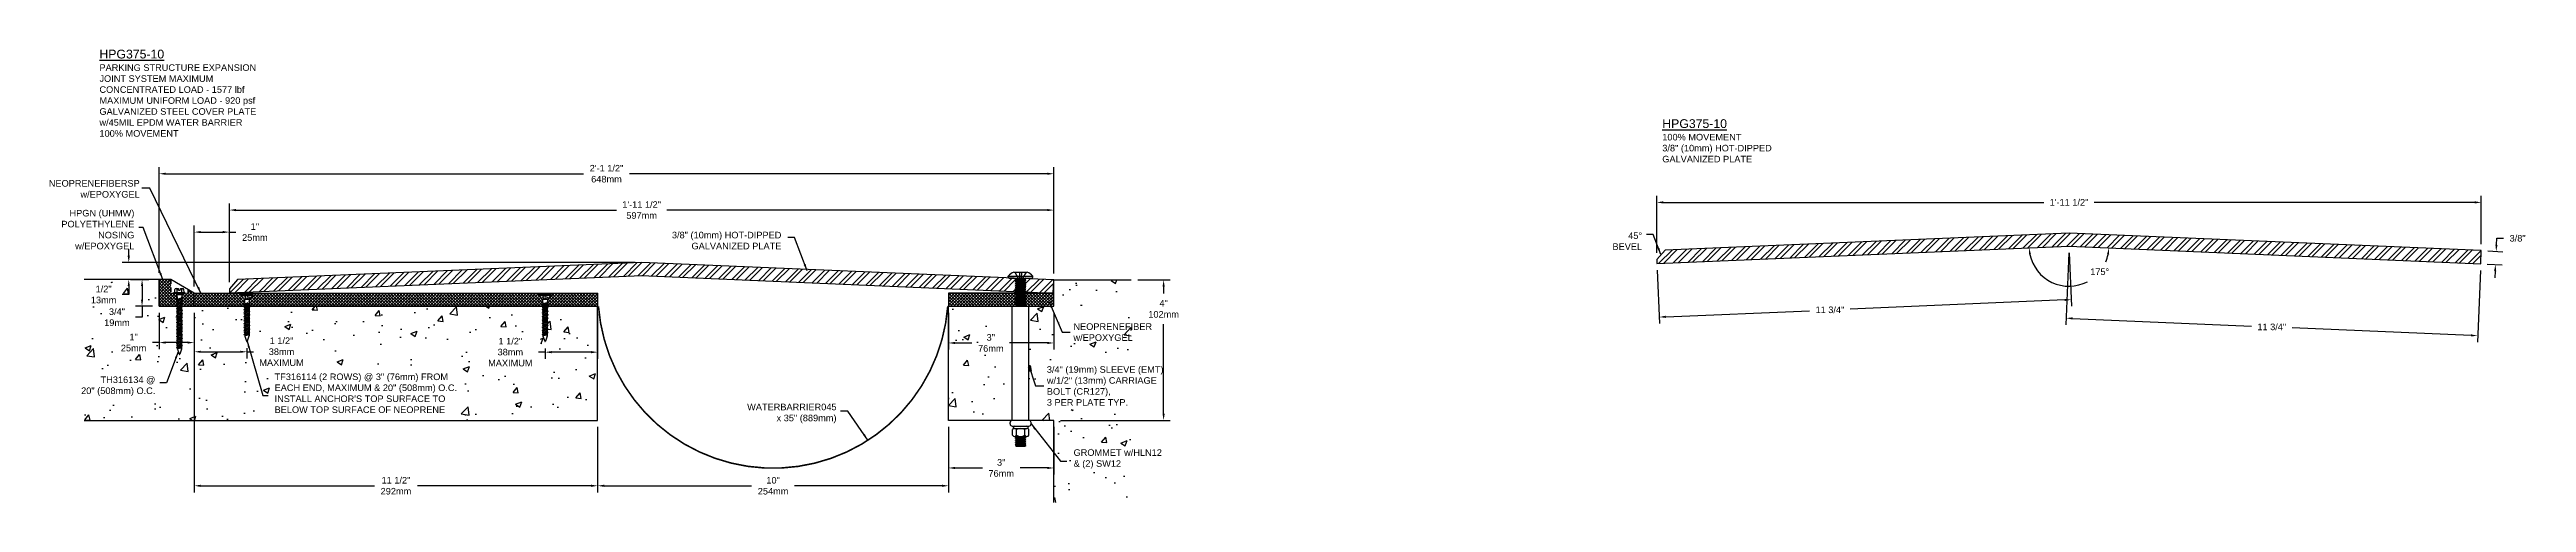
# Model space of a CAD drawing. Extents: x -6.7 to 63.9, y 0 to 12.9.
import ezdxf

# ---------------------------------------------------------------- set-up
doc = ezdxf.new("R2010")
doc.units = 0
doc.header["$MEASUREMENT"] = 0
doc.linetypes.add('HIDDEN', pattern=[0.375, 0.25, -0.125])
doc.layers.get('0').update_dxf_attribs({"linetype": 'CONTINUOUS'})
doc.layers.get('DEFPOINTS').update_dxf_attribs({"linetype": 'CONTINUOUS'})
for name, color, linetype in [('ANCHORS', 4, 'CONTINUOUS'), ('CONDITIONS', 1, 'CONTINUOUS'), ('DIMENSIONS', 3, 'CONTINUOUS'), ('FILLERS', 2, 'CONTINUOUS'), ('METALS', 7, 'CONTINUOUS'), ('TEXT', 2, 'CONTINUOUS')]:
    doc.layers.add(name, color=color, linetype=linetype)
doc.styles.add('ARIAL', font='ARIAL.TTF')
doc.dimstyles.new('ARIAL', dxfattribs={"dimtxt": 0.1875, "dimasz": 0.1875, "dimexe": 0.1875, "dimexo": 0.1875, "dimgap": 0.1875, "dimtad": 0, "dimtih": 1, "dimtoh": 1, "dimdec": 4, "dimzin": 0, "dimtxsty": 'ARIAL', "dimcen": 0.09, "dimazin": 3, "dimtfac": 1, "dimtdec": 4, "dimtofl": 0, "dimtmove": 0, "dimatfit": 3, "dimtolj": 1, "dimtzin": 0})

msp = doc.modelspace()

# ---------------------------------------------------------------- texts
at = {"layer": 'TEXT', "char_height": 0.25, "width": 4.59375, "attachment_point": 1, "style": 'ARIAL'}
for s, insert in [('{\\LHPG375-10\\P\\H0.75x;\\lPARKING STRUCTURE EXPANSION JOINT SYSTEM MAXIMUM CONCENTRATED LOAD - 1577 lbf\\PMAXIMUM UNIFORM LOAD - 920 psf\\PGALVANIZED STEEL COVER PLATE\\Pw/45MIL EPDM WATER BARRIER\\P100% MOVEMENT}', (-5.30664, 12.8977)), ('{\\LHPG375-10\\P\\H0.75x;\\l100% MOVEMENT\\P3/8" (10mm) HOT-DIPPED\\PGALVANIZED PLATE}', (39.2306, 10.91655))]:
    msp.add_mtext(s, dxfattribs=dict(at, insert=insert))
at = {"layer": 'TEXT', "char_height": 0.1875, "style": 'ARIAL'}
for s, insert, attachment_point in [('NEOPRENEFIBERSP\\Pw/EPOXYGEL', (-4.1599, 8.93294), 6), ('HPGN (UHMW)\\PPOLYETHYLENE\\PNOSING\\Pw/EPOXYGEL', (-4.31148, 7.77138), 6), ('45°\\PBEVEL', (38.65558, 7.69423), 3), ('NEOPRENEFIBER\\Pw/EPOXYGEL', (22.44964, 4.85149), 4), ('\\A1;TH316134 @\\P20" (508mm) O.C.', (-3.71276, 3.31015), 6), ('3/4" (19mm) SLEEVE (EMT)\\Pw/1/2" (13mm) CARRIAGE\\PBOLT (CR127),\\P3 PER PLATE TYP.', (21.69219, 3.31718), 4), ('GROMMET w/HLN12\\P& (2) SW12', (22.45354, 1.23675), 4)]:
    msp.add_mtext(s, dxfattribs=dict(at, insert=insert, attachment_point=attachment_point))
at = {"layer": 'TEXT', "color": 2, "char_height": 0.1875, "style": 'ARIAL'}
for s, insert, attachment_point in [('3/8" (10mm) HOT-DIPPED\\PGALVANIZED PLATE', (14.12663, 7.45945), 6), ('TF316114 (2 ROWS) @ 3" (76mm) FROM\\PEACH END, MAXIMUM & 20" (508mm) O.C.\\PINSTALL ANCHOR\'S TOP SURFACE TO\\PBELOW TOP SURFACE OF NEOPRENE', (-0.31572, 3.1094), 4), ('WATERBARRIER045\\Px 35" (889mm)', (15.69851, 2.53477), 6)]:
    msp.add_mtext(s, dxfattribs=dict(at, insert=insert, attachment_point=attachment_point))

# ---------------------------------------------------------------- blocks, each defined once
blk = doc.blocks.new('*D6')
at = {"layer": 'DEFPOINTS', "color": 0}
for p in [(24.097, 6.338), (25.02, 6.338), (21.891, 2.338)]:
    blk.add_point(p, dxfattribs=at)
at = {"layer": 'DIMENSIONS', "color": 0}
for p, q in [((24.284, 6.338), (25.208, 6.338)), ((25.02, 6.15), (25.02, 5.954)), ((25.02, 2.525), (25.02, 5.075)), ((22.079, 2.338), (25.208, 2.338))]:
    blk.add_line(p, q, dxfattribs=at)
for points in [[(24.989, 6.15), (25.051, 6.15), (25.02, 6.338)], [(24.989, 2.525), (25.051, 2.525), (25.02, 2.338)]]:
    blk.add_solid(points, dxfattribs=at)
at = {"layer": 'DIMENSIONS', "color": 0, "insert": (25.02, 5.514), "char_height": 0.1875, "attachment_point": 5, "style": 'ARIAL'}
blk.add_mtext('\\A1;{4"}\\P{102mm}', dxfattribs=at)
blk = doc.blocks.new('*D7')
at = {"layer": 'DEFPOINTS', "color": 0}
for p in [(21.891, 9.364), (21.891, 6.588), (-3.606, 6.35)]:
    blk.add_point(p, dxfattribs=at)
at = {"layer": 'DIMENSIONS', "color": 0}
for p, q in [((-3.606, 6.537), (-3.606, 9.551)), ((-3.419, 9.364), (8.486, 9.364)), ((21.704, 9.364), (9.799, 9.364)), ((21.891, 6.775), (21.891, 9.551))]:
    blk.add_line(p, q, dxfattribs=at)
for points in [[(-3.419, 9.395), (-3.419, 9.333), (-3.606, 9.364)], [(21.704, 9.395), (21.704, 9.333), (21.891, 9.364)]]:
    blk.add_solid(points, dxfattribs=at)
at = {"layer": 'DIMENSIONS', "color": 0, "insert": (9.143, 9.364), "char_height": 0.1875, "attachment_point": 5, "style": 'ARIAL'}
blk.add_mtext('\\A1;2\'-1 1/2"\\P648mm', dxfattribs=at)
blk = doc.blocks.new('*D8')
at = {"layer": 'DEFPOINTS', "color": 0}
for p in [(21.891, 8.329), (-1.604, 6.088), (21.891, 6.338)]:
    blk.add_point(p, dxfattribs=at)
at = {"layer": 'DIMENSIONS', "color": 0}
for p, q in [((-1.604, 6.276), (-1.604, 8.516)), ((21.891, 6.525), (21.891, 8.516)), ((-1.417, 8.329), (9.424, 8.329)), ((21.704, 8.329), (10.863, 8.329))]:
    blk.add_line(p, q, dxfattribs=at)
for points in [[(-1.417, 8.36), (-1.417, 8.297), (-1.604, 8.329)], [(21.704, 8.36), (21.704, 8.297), (21.891, 8.329)]]:
    blk.add_solid(points, dxfattribs=at)
at = {"layer": 'DIMENSIONS', "color": 0, "insert": (10.144, 8.329), "char_height": 0.1875, "attachment_point": 5, "style": 'ARIAL'}
blk.add_mtext('\\A1;1\'-11 1/2"\\P597mm', dxfattribs=at)
blk = doc.blocks.new('*D9')
at = {"layer": 'DEFPOINTS', "color": 0}
for p in [(8.891, 2.338), (18.891, 2.338), (18.891, 0.475)]:
    blk.add_point(p, dxfattribs=at)
at = {"layer": 'DIMENSIONS', "color": 0}
for p, q in [((8.891, 2.15), (8.891, 0.287)), ((18.891, 2.15), (18.891, 0.287)), ((9.079, 0.475), (13.279, 0.475)), ((18.704, 0.475), (14.503, 0.475))]:
    blk.add_line(p, q, dxfattribs=at)
for points in [[(9.079, 0.506), (9.079, 0.443), (8.891, 0.475)], [(18.704, 0.506), (18.704, 0.443), (18.891, 0.475)]]:
    blk.add_solid(points, dxfattribs=at)
at = {"layer": 'DIMENSIONS', "color": 0, "insert": (13.891, 0.475), "char_height": 0.1875, "attachment_point": 5, "style": 'ARIAL'}
blk.add_mtext('\\A1;10"\\P254mm', dxfattribs=at)
blk = doc.blocks.new('*D10')
at = {"layer": 'DEFPOINTS', "color": 0}
for p in [(18.891, 5.588), (21.891, 5.588), (21.891, 4.543)]:
    blk.add_point(p, dxfattribs=at)
at = {"layer": 'DIMENSIONS', "color": 0}
for p, q in [((18.891, 5.4), (18.891, 4.356)), ((21.891, 5.4), (21.891, 4.356)), ((19.079, 4.543), (19.558, 4.543)), ((21.704, 4.543), (20.631, 4.543))]:
    blk.add_line(p, q, dxfattribs=at)
for points in [[(19.079, 4.574), (19.079, 4.512), (18.891, 4.543)], [(21.704, 4.574), (21.704, 4.512), (21.891, 4.543)]]:
    blk.add_solid(points, dxfattribs=at)
at = {"layer": 'DIMENSIONS', "color": 0, "insert": (20.095, 4.543), "char_height": 0.1875, "attachment_point": 5, "style": 'ARIAL'}
blk.add_mtext('\\A1;{3"}\\P{76mm}', dxfattribs=at)
blk = doc.blocks.new('*D11')
at = {"layer": 'DEFPOINTS', "color": 0}
for p in [(-2.606, 5.588), (8.891, 2.338), (8.891, 0.475)]:
    blk.add_point(p, dxfattribs=at)
at = {"layer": 'DIMENSIONS', "color": 0}
for p, q in [((-2.606, 5.4), (-2.606, 0.287)), ((8.891, 2.15), (8.891, 0.287)), ((-2.419, 0.475), (2.531, 0.475)), ((8.704, 0.475), (3.754, 0.475))]:
    blk.add_line(p, q, dxfattribs=at)
for points in [[(-2.419, 0.506), (-2.419, 0.443), (-2.606, 0.475)], [(8.704, 0.506), (8.704, 0.443), (8.891, 0.475)]]:
    blk.add_solid(points, dxfattribs=at)
at = {"layer": 'DIMENSIONS', "color": 0, "insert": (3.143, 0.475), "char_height": 0.1875, "attachment_point": 5, "style": 'ARIAL'}
blk.add_mtext('\\A1;11 1/2"\\P292mm', dxfattribs=at)
blk = doc.blocks.new('*D12')
at = {"layer": 'DEFPOINTS', "color": 0}
for p in [(-4.472, 6.838), (10.144, 6.838), (-4.609, 6.35)]:
    blk.add_point(p, dxfattribs=at)
at = {"layer": 'DIMENSIONS', "color": 0}
for p, q in [((-4.472, 7.026), (-4.472, 7.213)), ((9.956, 6.838), (-4.659, 6.838)), ((-4.472, 5.923), (-4.659, 5.923)), ((-4.472, 6.162), (-4.472, 5.923)), ((-4.421, 6.35), (-4.284, 6.35))]:
    blk.add_line(p, q, dxfattribs=at)
for points in [[(-4.503, 7.026), (-4.44, 7.026), (-4.472, 6.838)], [(-4.503, 6.162), (-4.44, 6.162), (-4.472, 6.35)]]:
    blk.add_solid(points, dxfattribs=at)
at = {"layer": 'DIMENSIONS', "color": 0, "insert": (-5.188, 5.923), "char_height": 0.1875, "attachment_point": 5, "style": 'ARIAL'}
blk.add_mtext('\\A1;{1/2"}\\P{13mm}', dxfattribs=at)
blk = doc.blocks.new('*D13')
at = {"layer": 'DEFPOINTS', "color": 0}
for p in [(-4.609, 6.35), (-4.092, 6.35), (-3.606, 5.588)]:
    blk.add_point(p, dxfattribs=at)
at = {"layer": 'DIMENSIONS', "color": 0}
for p, q in [((-4.421, 6.35), (-3.904, 6.35)), ((-4.092, 6.162), (-4.092, 5.775)), ((-3.794, 5.588), (-4.279, 5.588)), ((-4.092, 5.277), (-4.279, 5.277)), ((-4.092, 5.588), (-4.092, 5.277))]:
    blk.add_line(p, q, dxfattribs=at)
for points in [[(-4.123, 6.162), (-4.061, 6.162), (-4.092, 6.35)], [(-4.123, 5.775), (-4.061, 5.775), (-4.092, 5.588)]]:
    blk.add_solid(points, dxfattribs=at)
at = {"layer": 'DIMENSIONS', "color": 0, "insert": (-4.808, 5.277), "char_height": 0.1875, "attachment_point": 5, "style": 'ARIAL'}
blk.add_mtext('\\A1;{3/4"}\\P{19mm}', dxfattribs=at)
blk = doc.blocks.new('*D14')
at = {"layer": 'DEFPOINTS', "color": 0}
for p in [(18.891, 2.338), (21.891, 2.338), (21.891, 0.982)]:
    blk.add_point(p, dxfattribs=at)
at = {"layer": 'DIMENSIONS', "color": 0}
for p, q in [((18.891, 2.15), (18.891, 0.795)), ((21.891, 2.15), (21.891, 0.795)), ((19.079, 0.982), (19.854, 0.982)), ((21.704, 0.982), (20.928, 0.982))]:
    blk.add_line(p, q, dxfattribs=at)
for points in [[(19.079, 1.013), (19.079, 0.951), (18.891, 0.982)], [(21.704, 1.013), (21.704, 0.951), (21.891, 0.982)]]:
    blk.add_solid(points, dxfattribs=at)
at = {"layer": 'DIMENSIONS', "color": 0, "insert": (20.391, 0.982), "char_height": 0.1875, "attachment_point": 5, "style": 'ARIAL'}
blk.add_mtext('\\A1;3"\\P76mm', dxfattribs=at)
blk = doc.blocks.new('*D15')
at = {"layer": 'DEFPOINTS', "color": 0}
for p in [(-1.604, 7.701), (-2.606, 5.963), (-1.604, 6.088)]:
    blk.add_point(p, dxfattribs=at)
at = {"layer": 'DIMENSIONS', "color": 0}
for p, q in [((-2.606, 6.15), (-2.606, 7.889)), ((-1.604, 6.276), (-1.604, 7.889)), ((-2.418, 7.701), (-1.792, 7.701)), ((-1.604, 7.701), (-1.417, 7.701))]:
    blk.add_line(p, q, dxfattribs=at)
for points in [[(-2.418, 7.733), (-2.418, 7.67), (-2.606, 7.701)], [(-1.792, 7.733), (-1.792, 7.67), (-1.604, 7.701)]]:
    blk.add_solid(points, dxfattribs=at)
at = {"layer": 'DIMENSIONS', "color": 0, "insert": (-0.878, 7.701), "char_height": 0.1875, "attachment_point": 5, "style": 'ARIAL'}
blk.add_mtext('\\A1;{1"}\\P{25mm}', dxfattribs=at)
blk = doc.blocks.new('TH316134')
for p, q in [((-0.157, 0), (-0.157, 0.019)), ((-0.157, 0.019), (0.157, 0.019)), ((-0.157, 0), (0.157, 0)), ((-0.135, 0.029), (-0.129, 0.1)), ((-0.115, 0), (-0.07, -0.045)), ((-0.097, 0.128), (-0.027, 0.128)), ((-0.065, 0.019), (-0.065, 0.1)), ((-0.023, 0.082), (-0.027, 0.128)), ((-0.023, 0.082), (0.023, 0.082)), ((0.023, 0.082), (0.027, 0.128)), ((0.027, 0.128), (0.097, 0.128)), ((0.064, 0.019), (0.064, 0.1)), ((0.115, 0), (0.07, -0.045)), ((0.135, 0.029), (0.129, 0.1)), ((0.157, 0.019), (0.157, 0)), ((-0.086, -0.234), (0.086, -0.184)), ((-0.086, -0.234), (-0.062, -0.221)), ((-0.086, -0.234), (-0.062, -0.247)), ((-0.086, -0.336), (0.086, -0.285)), ((-0.086, -0.336), (-0.062, -0.323)), ((-0.086, -0.336), (-0.062, -0.349)), ((-0.086, -0.437), (0.086, -0.387)), ((-0.086, -0.437), (-0.062, -0.425)), ((-0.086, -0.437), (-0.062, -0.45)), ((-0.086, -0.539), (0.086, -0.488)), ((-0.086, -0.539), (-0.062, -0.526)), ((-0.086, -0.539), (-0.062, -0.552)), ((-0.086, -0.641), (0.086, -0.59)), ((-0.086, -0.641), (-0.062, -0.628)), ((-0.086, -0.641), (-0.062, -0.654)), ((-0.086, -0.742), (0.086, -0.691)), ((-0.074, -0.184), (0.032, -0.147)), ((-0.074, -0.184), (-0.062, -0.177)), ((-0.074, -0.184), (-0.062, -0.19)), ((-0.074, -0.285), (0.074, -0.234)), ((-0.074, -0.285), (-0.062, -0.279)), ((-0.074, -0.285), (-0.062, -0.291)), ((-0.074, -0.387), (0.074, -0.336)), ((-0.074, -0.387), (-0.062, -0.381)), ((-0.074, -0.387), (-0.062, -0.393)), ((-0.074, -0.488), (0.074, -0.437)), ((-0.074, -0.488), (-0.062, -0.482)), ((-0.074, -0.488), (-0.062, -0.494)), ((-0.074, -0.59), (0.074, -0.539)), ((-0.074, -0.59), (-0.062, -0.584)), ((-0.074, -0.59), (-0.062, -0.596)), ((-0.074, -0.691), (0.074, -0.641)), ((-0.074, -0.691), (-0.062, -0.685)), ((-0.074, -0.691), (-0.062, -0.698)), ((-0.07, -0.045), (-0.07, -0.112)), ((-0.07, -0.045), (0.07, -0.045)), ((-0.069, -0.122), (-0.063, -0.148)), ((-0.062, -0.177), (0.032, -0.147)), ((0.032, -0.147), (-0.062, -0.19)), ((-0.062, -0.157), (-0.062, -0.177)), ((0.062, -0.171), (-0.062, -0.221)), ((-0.062, -0.19), (-0.062, -0.221)), ((0.062, -0.197), (-0.062, -0.247)), ((-0.062, -0.279), (0.062, -0.228)), ((0.062, -0.241), (-0.062, -0.291)), ((-0.062, -0.247), (-0.062, -0.279)), ((0.062, -0.272), (-0.062, -0.323)), ((-0.062, -0.291), (-0.062, -0.323)), ((0.062, -0.298), (-0.062, -0.349)), ((-0.062, -0.381), (0.062, -0.33)), ((0.062, -0.342), (-0.062, -0.393)), ((-0.062, -0.349), (-0.062, -0.381)), ((0.062, -0.374), (-0.062, -0.425)), ((-0.062, -0.393), (-0.062, -0.425)), ((0.062, -0.4), (-0.062, -0.45)), ((-0.062, -0.482), (0.062, -0.431)), ((0.062, -0.444), (-0.062, -0.494)), ((-0.062, -0.45), (-0.062, -0.482)), ((0.062, -0.475), (-0.062, -0.526)), ((-0.062, -0.494), (-0.062, -0.526)), ((0.062, -0.501), (-0.062, -0.552)), ((-0.062, -0.584), (0.062, -0.533)), ((0.062, -0.545), (-0.062, -0.596)), ((-0.062, -0.552), (-0.062, -0.584)), ((0.062, -0.577), (-0.062, -0.628)), ((-0.062, -0.596), (-0.062, -0.628)), ((0.062, -0.603), (-0.062, -0.654)), ((-0.062, -0.685), (0.062, -0.634)), ((0.062, -0.647), (-0.062, -0.698)), ((-0.062, -0.654), (-0.062, -0.685)), ((0.062, -0.678), (-0.062, -0.729)), ((-0.062, -0.698), (-0.062, -0.729)), ((0.062, -0.704), (-0.062, -0.755)), ((0.062, -0.157), (0.062, -0.171)), ((0.086, -0.184), (0.062, -0.171)), ((0.086, -0.184), (0.062, -0.197)), ((0.062, -0.197), (0.062, -0.228)), ((0.074, -0.234), (0.062, -0.228)), ((0.074, -0.234), (0.062, -0.241)), ((0.062, -0.241), (0.062, -0.272)), ((0.086, -0.285), (0.062, -0.272)), ((0.086, -0.285), (0.062, -0.298)), ((0.062, -0.298), (0.062, -0.33)), ((0.074, -0.336), (0.062, -0.33)), ((0.074, -0.336), (0.062, -0.342)), ((0.062, -0.342), (0.062, -0.374)), ((0.086, -0.387), (0.062, -0.374)), ((0.086, -0.387), (0.062, -0.4)), ((0.062, -0.4), (0.062, -0.431)), ((0.074, -0.437), (0.062, -0.431)), ((0.074, -0.437), (0.062, -0.444)), ((0.062, -0.444), (0.062, -0.475)), ((0.086, -0.488), (0.062, -0.475)), ((0.086, -0.488), (0.062, -0.501)), ((0.062, -0.501), (0.062, -0.533)), ((0.074, -0.539), (0.062, -0.533)), ((0.074, -0.539), (0.062, -0.545)), ((0.062, -0.545), (0.062, -0.577)), ((0.086, -0.59), (0.062, -0.577)), ((0.086, -0.59), (0.062, -0.603)), ((0.062, -0.603), (0.062, -0.634)), ((0.074, -0.641), (0.062, -0.634)), ((0.074, -0.641), (0.062, -0.647)), ((0.062, -0.647), (0.062, -0.678)), ((0.086, -0.691), (0.062, -0.678)), ((0.086, -0.691), (0.062, -0.704)), ((0.062, -0.704), (0.062, -0.736)), ((0.069, -0.122), (0.063, -0.148)), ((0.07, -0.045), (0.07, -0.112)), ((-0.086, -0.742), (-0.062, -0.729)), ((-0.086, -0.742), (-0.062, -0.755)), ((-0.086, -0.844), (0.086, -0.793)), ((-0.086, -0.844), (-0.062, -0.831)), ((-0.086, -0.844), (-0.062, -0.857)), ((-0.086, -0.945), (0.086, -0.895)), ((-0.086, -0.945), (-0.062, -0.932)), ((-0.086, -0.945), (-0.062, -0.958)), ((-0.086, -1.047), (0.086, -0.996)), ((-0.086, -1.047), (-0.062, -1.034)), ((-0.086, -1.047), (-0.062, -1.06)), ((-0.086, -1.141), (0.086, -1.09)), ((-0.086, -1.141), (-0.062, -1.128)), ((-0.086, -1.141), (-0.062, -1.154)), ((-0.086, -1.242), (0.086, -1.191)), ((-0.086, -1.242), (-0.062, -1.229)), ((-0.086, -1.242), (-0.062, -1.255)), ((-0.086, -1.344), (0.086, -1.293)), ((-0.086, -1.344), (-0.062, -1.331)), ((-0.086, -1.344), (-0.062, -1.357)), ((-0.086, -1.445), (0.086, -1.395)), ((-0.074, -0.793), (0.074, -0.742)), ((-0.074, -0.793), (-0.062, -0.787)), ((-0.074, -0.793), (-0.062, -0.799)), ((-0.074, -0.895), (0.074, -0.844)), ((-0.074, -0.895), (-0.062, -0.888)), ((-0.074, -0.895), (-0.062, -0.901)), ((-0.074, -0.996), (0.074, -0.945)), ((-0.074, -0.996), (-0.062, -0.99)), ((-0.074, -0.996), (-0.062, -1.002)), ((-0.074, -1.09), (0.074, -1.039)), ((-0.074, -1.09), (-0.062, -1.084)), ((-0.074, -1.09), (-0.062, -1.096)), ((-0.074, -1.191), (0.074, -1.141)), ((-0.074, -1.191), (-0.062, -1.185)), ((-0.074, -1.191), (-0.062, -1.198)), ((-0.074, -1.293), (0.074, -1.242)), ((-0.074, -1.293), (-0.062, -1.287)), ((-0.074, -1.293), (-0.062, -1.299)), ((-0.074, -1.395), (0.074, -1.344)), ((-0.074, -1.395), (-0.062, -1.388)), ((-0.074, -1.395), (-0.062, -1.401)), ((-0.062, -0.787), (0.062, -0.736)), ((0.062, -0.748), (-0.062, -0.799)), ((-0.062, -0.755), (-0.062, -0.787)), ((0.062, -0.78), (-0.062, -0.831)), ((-0.062, -0.799), (-0.062, -0.831)), ((0.062, -0.806), (-0.062, -0.857)), ((-0.062, -0.888), (0.062, -0.838)), ((0.062, -0.85), (-0.062, -0.901)), ((-0.062, -0.857), (-0.062, -0.888)), ((0.062, -0.882), (-0.062, -0.932)), ((-0.062, -0.901), (-0.062, -0.932)), ((0.062, -0.907), (-0.062, -0.958)), ((-0.062, -0.99), (0.062, -0.939)), ((0.062, -0.951), (-0.062, -1.002)), ((-0.062, -0.958), (-0.062, -0.99)), ((0.062, -0.983), (-0.062, -1.034)), ((-0.062, -1.002), (-0.062, -1.034)), ((0.062, -1.009), (-0.062, -1.06)), ((-0.062, -1.084), (0.062, -1.033)), ((0.062, -1.045), (-0.062, -1.096)), ((-0.062, -1.052), (-0.062, -1.084)), ((0.062, -1.077), (-0.062, -1.128)), ((-0.062, -1.096), (-0.062, -1.128)), ((0.062, -1.103), (-0.062, -1.154)), ((-0.062, -1.185), (0.062, -1.134)), ((0.062, -1.147), (-0.062, -1.198)), ((-0.062, -1.154), (-0.062, -1.185)), ((0.062, -1.178), (-0.062, -1.229)), ((-0.062, -1.198), (-0.062, -1.229)), ((0.062, -1.204), (-0.062, -1.255)), ((-0.062, -1.287), (0.062, -1.236)), ((0.062, -1.248), (-0.062, -1.299)), ((-0.062, -1.255), (-0.062, -1.287)), ((0.062, -1.28), (-0.062, -1.331)), ((-0.062, -1.299), (-0.062, -1.331)), ((0.062, -1.306), (-0.062, -1.357)), ((-0.062, -1.388), (0.062, -1.338)), ((0.062, -1.35), (-0.062, -1.401)), ((-0.062, -1.357), (-0.062, -1.388)), ((0.062, -1.382), (-0.062, -1.432)), ((-0.062, -1.401), (-0.062, -1.432)), ((0.062, -1.407), (-0.062, -1.458)), ((0.074, -0.742), (0.062, -0.736)), ((0.074, -0.742), (0.062, -0.748)), ((0.062, -0.748), (0.062, -0.78)), ((0.086, -0.793), (0.062, -0.78)), ((0.086, -0.793), (0.062, -0.806)), ((0.062, -0.806), (0.062, -0.838)), ((0.074, -0.844), (0.062, -0.838)), ((0.074, -0.844), (0.062, -0.85)), ((0.062, -0.85), (0.062, -0.882)), ((0.086, -0.895), (0.062, -0.882)), ((0.086, -0.895), (0.062, -0.907)), ((0.062, -0.907), (0.062, -0.939)), ((0.074, -0.945), (0.062, -0.939)), ((0.074, -0.945), (0.062, -0.951)), ((0.062, -0.951), (0.062, -0.983)), ((0.086, -0.996), (0.062, -0.983)), ((0.086, -0.996), (0.062, -1.009)), ((0.062, -1.001), (0.062, -1.033)), ((0.074, -1.039), (0.062, -1.033)), ((0.074, -1.039), (0.062, -1.045)), ((0.062, -1.045), (0.062, -1.077)), ((0.086, -1.09), (0.062, -1.077)), ((0.086, -1.09), (0.062, -1.103)), ((0.062, -1.103), (0.062, -1.134)), ((0.074, -1.141), (0.062, -1.134)), ((0.074, -1.141), (0.062, -1.147)), ((0.062, -1.147), (0.062, -1.178)), ((0.086, -1.191), (0.062, -1.178)), ((0.086, -1.191), (0.062, -1.204)), ((0.062, -1.204), (0.062, -1.236)), ((0.074, -1.242), (0.062, -1.236)), ((0.074, -1.242), (0.062, -1.248)), ((0.062, -1.248), (0.062, -1.28)), ((0.086, -1.293), (0.062, -1.28)), ((0.086, -1.293), (0.062, -1.306)), ((0.062, -1.306), (0.062, -1.338)), ((0.074, -1.344), (0.062, -1.338)), ((0.074, -1.344), (0.062, -1.35)), ((0.062, -1.35), (0.062, -1.382)), ((0.086, -1.395), (0.062, -1.382)), ((0.086, -1.395), (0.062, -1.407)), ((0.062, -1.407), (0.062, -1.439)), ((-0.086, -1.445), (-0.062, -1.432)), ((-0.086, -1.445), (-0.062, -1.458)), ((-0.086, -1.547), (0.086, -1.496)), ((-0.086, -1.547), (-0.062, -1.534)), ((-0.086, -1.547), (-0.062, -1.56)), ((-0.074, -1.496), (0.074, -1.445)), ((-0.074, -1.496), (-0.062, -1.49)), ((-0.074, -1.496), (-0.062, -1.502)), ((-0.062, -1.49), (0.062, -1.439)), ((0.062, -1.451), (-0.062, -1.502)), ((-0.062, -1.458), (-0.062, -1.49)), ((0.062, -1.483), (-0.062, -1.534)), ((-0.062, -1.502), (-0.062, -1.534)), ((0.062, -1.509), (-0.062, -1.56)), ((-0.062, -1.56), (-0.062, -1.586)), ((-0.06, -1.601), (-0.01, -1.744)), ((-0.034, -1.584), (0.062, -1.541)), ((-0.034, -1.584), (0.074, -1.547)), ((0.062, -1.553), (-0.034, -1.584)), ((0.06, -1.601), (0.01, -1.744)), ((0.074, -1.445), (0.062, -1.439)), ((0.074, -1.445), (0.062, -1.451)), ((0.062, -1.451), (0.062, -1.483)), ((0.086, -1.496), (0.062, -1.483)), ((0.086, -1.496), (0.062, -1.509)), ((0.062, -1.509), (0.062, -1.541)), ((0.074, -1.547), (0.062, -1.541)), ((0.074, -1.547), (0.062, -1.553)), ((0.062, -1.553), (0.062, -1.586))]:
    blk.add_line(p, q)
for centre, radius, start, end in [((-0.146, 0.03), 0.0112, 270, 355), ((-0.097, 0.095), 0.0327, 9.28497, 170.71503), ((0, 0.038), 0.0896, 107.42152, 136.04074), ((0, 0.038), 0.0896, 43.95926, 72.57848), ((0.097, 0.095), 0.0327, 9.28497, 170.71503), ((0.146, 0.03), 0.0112, 185, 270), ((-0.023, -0.112), 0.0465, 180, 191.9357), ((-0.109, -0.157), 0.0465, 0, 11.9357), ((0.109, -0.157), 0.0465, 168.0643, 180), ((0.023, -0.112), 0.0465, 348.0643, 0), ((-0.016, -1.586), 0.0465, 180, 199.30575), ((0, -1.739), 0.0106, 204.10008, 335.89992), ((0.016, -1.586), 0.0465, 340.69425, 0)]:
    blk.add_arc(centre, radius, start, end)
blk = doc.blocks.new('*D16')
at = {"layer": 'DEFPOINTS', "color": 0}
for p in [(-3.606, 5.588), (-2.606, 5.588), (-2.606, 4.554)]:
    blk.add_point(p, dxfattribs=at)
at = {"layer": 'DIMENSIONS', "color": 0}
for p, q in [((-3.606, 5.4), (-3.606, 4.367)), ((-2.606, 5.4), (-2.606, 4.367)), ((-3.606, 4.554), (-3.794, 4.554)), ((-2.794, 4.554), (-3.419, 4.554))]:
    blk.add_line(p, q, dxfattribs=at)
for points in [[(-3.419, 4.586), (-3.419, 4.523), (-3.606, 4.554)], [(-2.794, 4.586), (-2.794, 4.523), (-2.606, 4.554)]]:
    blk.add_solid(points, dxfattribs=at)
at = {"layer": 'DIMENSIONS', "color": 0, "insert": (-4.333, 4.554), "char_height": 0.1875, "attachment_point": 5, "style": 'ARIAL'}
blk.add_mtext('\\A1;1"\\P25mm', dxfattribs=at)
blk = doc.blocks.new('TF-316114')
for p, q in [((-0.163, 0), (0.163, 0)), ((-0.104, -0.013), (-0.113, 0)), ((-0.176, -0.029), (-0.175, -0.01)), ((-0.176, -0.029), (0.176, -0.029)), ((-0.176, -0.029), (-0.07, -0.141)), ((-0.082, -0.047), (-0.091, -0.032)), ((-0.086, -0.33), (0.086, -0.28)), ((-0.086, -0.33), (-0.062, -0.317)), ((-0.086, -0.33), (-0.062, -0.343)), ((-0.086, -0.432), (0.086, -0.381)), ((-0.086, -0.432), (-0.062, -0.419)), ((-0.086, -0.432), (-0.062, -0.445)), ((-0.086, -0.534), (0.086, -0.483)), ((-0.086, -0.534), (-0.062, -0.521)), ((-0.086, -0.534), (-0.062, -0.546)), ((-0.086, -0.635), (0.086, -0.584)), ((-0.086, -0.635), (-0.062, -0.622)), ((-0.086, -0.635), (-0.062, -0.648)), ((-0.086, -0.737), (0.086, -0.686)), ((-0.074, -0.28), (0.032, -0.243)), ((-0.074, -0.28), (-0.062, -0.273)), ((-0.074, -0.28), (-0.062, -0.286)), ((-0.074, -0.381), (0.074, -0.33)), ((-0.074, -0.381), (-0.062, -0.375)), ((-0.074, -0.381), (-0.062, -0.387)), ((-0.074, -0.483), (0.074, -0.432)), ((-0.074, -0.483), (-0.062, -0.477)), ((-0.074, -0.483), (-0.062, -0.489)), ((-0.074, -0.584), (0.074, -0.534)), ((-0.074, -0.584), (-0.062, -0.578)), ((-0.074, -0.584), (-0.062, -0.59)), ((-0.074, -0.686), (0.074, -0.635)), ((-0.074, -0.686), (-0.062, -0.68)), ((-0.074, -0.686), (-0.062, -0.692)), ((-0.07, -0.141), (0.07, -0.141)), ((-0.07, -0.141), (-0.07, -0.208)), ((-0.053, -0.09), (-0.069, -0.066)), ((-0.069, -0.218), (-0.063, -0.244)), ((-0.062, -0.273), (0.032, -0.243)), ((0.032, -0.243), (-0.062, -0.286)), ((-0.062, -0.253), (-0.062, -0.273)), ((0.062, -0.267), (-0.062, -0.317)), ((-0.062, -0.286), (-0.062, -0.317)), ((0.062, -0.293), (-0.062, -0.343)), ((-0.062, -0.375), (0.062, -0.324)), ((0.062, -0.337), (-0.062, -0.387)), ((-0.062, -0.343), (-0.062, -0.375)), ((0.062, -0.368), (-0.062, -0.419)), ((-0.062, -0.387), (-0.062, -0.419)), ((0.062, -0.394), (-0.062, -0.445)), ((-0.062, -0.477), (0.062, -0.426)), ((0.062, -0.438), (-0.062, -0.489)), ((-0.062, -0.445), (-0.062, -0.477)), ((0.062, -0.47), (-0.062, -0.521)), ((-0.062, -0.489), (-0.062, -0.521)), ((0.062, -0.496), (-0.062, -0.546)), ((-0.062, -0.578), (0.062, -0.527)), ((0.062, -0.54), (-0.062, -0.59)), ((-0.062, -0.546), (-0.062, -0.578)), ((0.062, -0.571), (-0.062, -0.622)), ((-0.062, -0.59), (-0.062, -0.622)), ((0.062, -0.597), (-0.062, -0.648)), ((-0.062, -0.68), (0.062, -0.629)), ((0.062, -0.641), (-0.062, -0.692)), ((-0.062, -0.648), (-0.062, -0.68)), ((0.062, -0.673), (-0.062, -0.724)), ((-0.062, -0.692), (-0.062, -0.724)), ((0.062, -0.699), (-0.062, -0.75)), ((-0.031, -0.125), (-0.044, -0.104)), ((-0.031, -0.005), (-0.031, 0)), ((-0.03, -0.026), (-0.03, -0.019)), ((-0.028, -0.051), (-0.029, -0.032)), ((-0.026, -0.091), (-0.028, -0.065)), ((-0.024, -0.126), (-0.025, -0.11)), ((-0.024, -0.135), (-0.011, -0.135)), ((-0.002, -0.135), (0.018, -0.135)), ((0.037, -0.115), (0.024, -0.135)), ((0.024, -0.135), (0.025, -0.125)), ((0.025, -0.11), (0.026, -0.09)), ((0.027, -0.07), (0.029, -0.048)), ((0.03, -0.026), (0.031, -0.008)), ((0.066, -0.071), (0.049, -0.098)), ((0.062, -0.253), (0.062, -0.267)), ((0.086, -0.28), (0.062, -0.267)), ((0.086, -0.28), (0.062, -0.293)), ((0.062, -0.293), (0.062, -0.324)), ((0.074, -0.33), (0.062, -0.324)), ((0.074, -0.33), (0.062, -0.337)), ((0.062, -0.337), (0.062, -0.368)), ((0.086, -0.381), (0.062, -0.368)), ((0.086, -0.381), (0.062, -0.394)), ((0.062, -0.394), (0.062, -0.426)), ((0.074, -0.432), (0.062, -0.426)), ((0.074, -0.432), (0.062, -0.438)), ((0.062, -0.438), (0.062, -0.47)), ((0.086, -0.483), (0.062, -0.47)), ((0.086, -0.483), (0.062, -0.496)), ((0.062, -0.496), (0.062, -0.527)), ((0.074, -0.534), (0.062, -0.527)), ((0.074, -0.534), (0.062, -0.54)), ((0.062, -0.54), (0.062, -0.571)), ((0.086, -0.584), (0.062, -0.571)), ((0.086, -0.584), (0.062, -0.597)), ((0.062, -0.597), (0.062, -0.629)), ((0.074, -0.635), (0.062, -0.629)), ((0.074, -0.635), (0.062, -0.641)), ((0.062, -0.641), (0.062, -0.673)), ((0.086, -0.686), (0.062, -0.673)), ((0.086, -0.686), (0.062, -0.699)), ((0.062, -0.699), (0.062, -0.73)), ((0.069, -0.218), (0.063, -0.244)), ((0.07, -0.141), (0.176, -0.029)), ((0.07, -0.141), (0.07, -0.208)), ((0.09, -0.035), (0.075, -0.058)), ((0.11, -0.005), (0.098, -0.022)), ((0.176, -0.029), (0.175, -0.01)), ((-0.086, -0.737), (-0.062, -0.724)), ((-0.086, -0.737), (-0.062, -0.75)), ((-0.086, -0.838), (0.086, -0.787)), ((-0.086, -0.838), (-0.062, -0.825)), ((-0.086, -0.838), (-0.062, -0.851)), ((-0.086, -0.94), (0.086, -0.889)), ((-0.086, -0.94), (-0.062, -0.927)), ((-0.086, -0.94), (-0.062, -0.953)), ((-0.086, -1.041), (0.086, -0.991)), ((-0.086, -1.041), (-0.062, -1.028)), ((-0.086, -1.041), (-0.062, -1.054)), ((-0.086, -1.143), (0.086, -1.092)), ((-0.086, -1.143), (-0.062, -1.13)), ((-0.086, -1.143), (-0.062, -1.156)), ((-0.074, -0.787), (0.074, -0.737)), ((-0.074, -0.787), (-0.062, -0.781)), ((-0.074, -0.787), (-0.062, -0.794)), ((-0.074, -0.889), (0.074, -0.838)), ((-0.074, -0.889), (-0.062, -0.883)), ((-0.074, -0.889), (-0.062, -0.895)), ((-0.074, -0.991), (0.074, -0.94)), ((-0.074, -0.991), (-0.062, -0.984)), ((-0.074, -0.991), (-0.062, -0.997)), ((-0.074, -1.092), (0.074, -1.041)), ((-0.074, -1.092), (-0.062, -1.086)), ((-0.074, -1.092), (-0.062, -1.098)), ((-0.062, -0.781), (0.062, -0.73)), ((0.062, -0.743), (-0.062, -0.794)), ((-0.062, -0.75), (-0.062, -0.781)), ((0.062, -0.774), (-0.062, -0.825)), ((-0.062, -0.794), (-0.062, -0.825)), ((0.062, -0.8), (-0.062, -0.851)), ((-0.062, -0.883), (0.062, -0.832)), ((0.062, -0.844), (-0.062, -0.895)), ((-0.062, -0.851), (-0.062, -0.883)), ((0.062, -0.876), (-0.062, -0.927)), ((-0.062, -0.895), (-0.062, -0.927)), ((0.062, -0.902), (-0.062, -0.953)), ((-0.062, -0.984), (0.062, -0.934)), ((0.062, -0.946), (-0.062, -0.997)), ((-0.062, -0.953), (-0.062, -0.984)), ((0.062, -0.978), (-0.062, -1.028)), ((-0.062, -0.997), (-0.062, -1.028)), ((0.062, -1.003), (-0.062, -1.054)), ((-0.062, -1.086), (0.062, -1.035)), ((0.062, -1.047), (-0.062, -1.098)), ((-0.062, -1.054), (-0.062, -1.086)), ((0.062, -1.079), (-0.062, -1.13)), ((-0.062, -1.098), (-0.062, -1.13)), ((0.062, -1.105), (-0.062, -1.156)), ((-0.062, -1.156), (-0.062, -1.182)), ((-0.06, -1.197), (-0.01, -1.34)), ((-0.034, -1.18), (0.062, -1.137)), ((-0.034, -1.18), (0.074, -1.143)), ((0.062, -1.149), (-0.034, -1.18)), ((0.06, -1.197), (0.01, -1.34)), ((0.074, -0.737), (0.062, -0.73)), ((0.074, -0.737), (0.062, -0.743)), ((0.062, -0.743), (0.062, -0.774)), ((0.086, -0.787), (0.062, -0.774)), ((0.086, -0.787), (0.062, -0.8)), ((0.062, -0.8), (0.062, -0.832)), ((0.074, -0.838), (0.062, -0.832)), ((0.074, -0.838), (0.062, -0.844)), ((0.062, -0.844), (0.062, -0.876)), ((0.086, -0.889), (0.062, -0.876)), ((0.086, -0.889), (0.062, -0.902)), ((0.062, -0.902), (0.062, -0.934)), ((0.074, -0.94), (0.062, -0.934)), ((0.074, -0.94), (0.062, -0.946)), ((0.062, -0.946), (0.062, -0.978)), ((0.086, -0.991), (0.062, -0.978)), ((0.086, -0.991), (0.062, -1.003)), ((0.062, -1.003), (0.062, -1.035)), ((0.074, -1.041), (0.062, -1.035)), ((0.074, -1.041), (0.062, -1.047)), ((0.062, -1.047), (0.062, -1.079)), ((0.086, -1.092), (0.062, -1.079)), ((0.086, -1.092), (0.062, -1.105)), ((0.062, -1.105), (0.062, -1.137)), ((0.074, -1.143), (0.062, -1.137)), ((0.074, -1.143), (0.062, -1.149)), ((0.062, -1.149), (0.062, -1.182))]:
    blk.add_line(p, q)
for centre, radius, start, end in [((-0.163, -0.011), 0.0112, 90, 175), ((-0.023, -0.208), 0.0465, 180, 191.9357), ((-0.109, -0.253), 0.0465, 0, 11.9357), ((0.109, -0.253), 0.0465, 168.0643, 180), ((0.023, -0.208), 0.0465, 348.0643, 0), ((0.163, -0.011), 0.0112, 5, 90), ((-0.016, -1.182), 0.0465, 180, 199.30575), ((0, -1.335), 0.0106, 204.10008, 335.89992), ((0.016, -1.182), 0.0465, 340.69425, 0)]:
    blk.add_arc(centre, radius, start, end)
blk = doc.blocks.new('TF316114')
blk.add_blockref('TF-316114', (0, 0))
blk = doc.blocks.new('HPGN')
at = {"layer": 'FILLERS'}
h = blk.add_hatch(dxfattribs=at)
h.set_pattern_fill('ANSI37', color=256, scale=0.5, style=0)
h.paths.add_polyline_path([(8.196, 21.167), (8.026, 21.266), (8.026, 21.17), (7.89, 21.17), (7.845, 21.125), (7.845, 21.058, -0.052126), (7.844, 21.048), (7.839, 21.023, 0.052126), (7.838, 21.013), (7.838, 21), (7.862, 20.987), (7.838, 20.974), (7.838, 20.942), (7.849, 20.936), (7.838, 20.93), (7.838, 20.898), (7.862, 20.885), (7.838, 20.872), (7.838, 20.84), (7.849, 20.834), (7.838, 20.828), (7.838, 20.796), (7.846, 20.792), (8.196, 20.792)])
h.paths.add_polyline_path([(7.706, 21.125), (7.661, 21.17), (7.526, 21.17), (7.526, 21.554), (7.196, 21.554), (7.196, 20.792), (7.713, 20.792), (7.713, 20.821), (7.689, 20.834), (7.713, 20.847), (7.713, 20.879), (7.702, 20.885), (7.713, 20.891), (7.713, 20.923), (7.689, 20.936), (7.713, 20.949), (7.713, 20.98), (7.702, 20.987), (7.713, 20.993), (7.713, 21.013, 0.052126), (7.712, 21.023), (7.707, 21.048, -0.052126), (7.706, 21.058)])
blk.add_lwpolyline([(8.196, 20.792), (8.196, 21.167), (7.526, 21.554), (7.196, 21.554), (7.196, 20.792)], close=True, dxfattribs=at)
at = {"layer": 'FILLERS', "linetype": 'HIDDEN', "ltscale": 0.5}
blk.add_lwpolyline([(7.526, 21.554), (7.526, 21.17), (8.026, 21.17), (8.026, 21.266)], dxfattribs=at)
blk = doc.blocks.new('NEOPRENEFIBERSP')
at = {"layer": 'FILLERS'}
h = blk.add_hatch(dxfattribs=at)
h.set_pattern_fill('ANSI37', color=256, scale=0.5, style=0)
h.set_pattern_definition([(45, (2.802326, 4.197834), (-0.04419417, 0.04419417), []), (135, (2.802326, 4.197834), (-0.04419417, -0.04419417), [])])
h.paths.add_polyline_path([(0.196, 21.167), (0.196, 20.792), (1.633, 20.792), (1.634, 20.793), (1.61, 20.806), (1.634, 20.819), (1.634, 20.85), (1.623, 20.856), (1.634, 20.863), (1.634, 20.883, 0.052126), (1.633, 20.892), (1.627, 20.923), (1.627, 20.995), (1.52, 21.108), (1.52, 21.167)])
h.paths.add_polyline_path([(10.131, 20.792), (10.132, 20.793), (10.108, 20.806), (10.132, 20.819), (10.132, 20.85), (10.12, 20.856), (10.132, 20.863), (10.132, 20.883, 0.052126), (10.131, 20.892), (10.124, 20.923), (10.124, 20.995), (10.018, 21.108), (10.018, 21.167), (1.873, 21.167), (1.873, 21.108), (1.766, 20.995), (1.766, 20.923), (1.76, 20.892, 0.052126), (1.759, 20.883), (1.759, 20.869), (1.783, 20.856), (1.759, 20.844), (1.759, 20.812), (1.77, 20.806), (1.759, 20.799), (1.759, 20.792)])
h.paths.add_polyline_path([(10.37, 21.167), (10.37, 21.108), (10.264, 20.995), (10.264, 20.923), (10.257, 20.892, 0.052126), (10.256, 20.883), (10.256, 20.869), (10.28, 20.856), (10.256, 20.844), (10.256, 20.812), (10.268, 20.806), (10.256, 20.799), (10.256, 20.792), (11.694, 20.792), (11.694, 21.167)])
at = {"color": 2}
for p in [(0.196, 21.167), (11.694, 20.792)]:
    blk.add_line(p, (11.694, 21.167), dxfattribs=at)
at = {"layer": 'FILLERS', "color": 2, "linetype": 'HIDDEN', "ltscale": 0.02}
for p, q in [((1.52, 21.108), (1.52, 21.167)), ((1.873, 21.108), (1.873, 21.167)), ((10.018, 21.108), (10.018, 21.167)), ((10.37, 21.108), (10.37, 21.167))]:
    blk.add_line(p, q, dxfattribs=at)
blk = doc.blocks.new('NEOPRENEFIBER')
at = {"layer": 'FILLERS'}
h = blk.add_hatch(dxfattribs=at)
h.set_pattern_fill('ANSI37', color=256, scale=0.5, style=0)
h.set_pattern_definition([(45, (-5.197674, 15.204624), (-0.04419417, 0.04419417), []), (135, (-5.197674, 15.204624), (-0.04419417, -0.04419417), [])])
h.paths.add_polyline_path([(16.694, 21.167), (15.856, 21.167), (15.892, 21.147), (15.855, 21.126), (15.855, 21.112), (15.892, 21.091), (15.855, 21.07), (15.855, 21.057), (15.892, 21.036), (15.855, 21.014), (15.855, 21.001), (15.892, 20.98), (15.855, 20.959), (15.855, 20.946), (15.892, 20.925), (15.855, 20.903), (15.855, 20.89), (15.892, 20.869), (15.855, 20.848), (15.855, 20.835), (15.892, 20.813), (15.855, 20.792), (15.972, 20.792), (16.694, 20.792)])
h.paths.add_polyline_path([(15.629, 20.974), (15.629, 20.987), (15.592, 21.008), (15.629, 21.029), (15.629, 21.042), (15.592, 21.063), (15.629, 21.085), (15.629, 21.098), (15.592, 21.119), (15.629, 21.14), (15.629, 21.153), (15.604, 21.167), (13.694, 21.167), (13.694, 20.792), (15.603, 20.792), (15.629, 20.807), (15.629, 20.82), (15.592, 20.841), (15.629, 20.862), (15.629, 20.876), (15.592, 20.897), (15.629, 20.918), (15.629, 20.931), (15.592, 20.952)])
for p, q in [((13.694, 21.167), (13.694, 20.792)), ((16.694, 21.167), (13.694, 21.167)), ((13.694, 21.167), (16.694, 21.167))]:
    blk.add_line(p, q, dxfattribs=at)
blk = doc.blocks.new('*D17')
at = {"layer": 'DEFPOINTS', "color": 0}
for p in [(62.569, 7.173), (62.55, 6.798), (62.974, 6.776)]:
    blk.add_point(p, dxfattribs=at)
at = {"layer": 'DIMENSIONS', "color": 0}
for p, q in [((62.756, 7.163), (63.181, 7.141)), ((63.003, 7.338), (63.013, 7.525)), ((63.013, 7.525), (63.2, 7.525)), ((62.737, 6.789), (63.162, 6.767)), ((62.965, 6.589), (62.955, 6.402))]:
    blk.add_line(p, q, dxfattribs=at)
for points in [[(62.972, 7.34), (63.034, 7.337), (62.994, 7.151)], [(62.934, 6.591), (62.996, 6.588), (62.974, 6.776)]]:
    blk.add_solid(points, dxfattribs=at)
at = {"layer": 'DIMENSIONS', "color": 0, "insert": (63.605, 7.525), "char_height": 0.1875, "attachment_point": 5, "style": 'ARIAL'}
blk.add_mtext('\\A1;3/8"', dxfattribs=at)
blk = doc.blocks.new('*D18')
at = {"layer": 'DEFPOINTS', "color": 0}
for p in [(50.821, 7.298), (62.553, 6.798), (62.466, 4.75)]:
    blk.add_point(p, dxfattribs=at)
at = {"layer": 'DIMENSIONS', "color": 0}
for p, q in [((50.813, 7.111), (50.726, 5.062)), ((62.545, 6.611), (62.458, 4.563)), ((50.921, 5.242), (56.022, 5.024)), ((62.279, 4.758), (57.178, 4.975))]:
    blk.add_line(p, q, dxfattribs=at)
for points in [[(50.923, 5.273), (50.92, 5.211), (50.734, 5.25)], [(62.28, 4.789), (62.277, 4.727), (62.466, 4.75)]]:
    blk.add_solid(points, dxfattribs=at)
at = {"layer": 'DIMENSIONS', "color": 0, "insert": (56.6, 5), "char_height": 0.1875, "attachment_point": 5, "style": 'ARIAL'}
blk.add_mtext('\\A1;11 3/4"', dxfattribs=at)
blk = doc.blocks.new('*D19')
at = {"layer": 'DEFPOINTS', "color": 0}
for p in [(50.821, 7.298), (39.079, 6.802), (39.143, 5.281)]:
    blk.add_point(p, dxfattribs=at)
at = {"layer": 'DIMENSIONS', "color": 0}
for p, q in [((50.829, 7.111), (50.894, 5.589)), ((39.087, 6.615), (39.151, 5.093)), ((50.698, 5.768), (44.586, 5.51)), ((39.33, 5.288), (43.43, 5.461))]:
    blk.add_line(p, q, dxfattribs=at)
for points in [[(50.697, 5.799), (50.7, 5.737), (50.886, 5.776)], [(39.329, 5.32), (39.332, 5.257), (39.143, 5.281)]]:
    blk.add_solid(points, dxfattribs=at)
at = {"layer": 'DIMENSIONS', "color": 0, "insert": (44.008, 5.486), "char_height": 0.1875, "attachment_point": 5, "style": 'ARIAL'}
blk.add_mtext('\\A1;11 3/4"', dxfattribs=at)
blk = doc.blocks.new('*D20')
at = {"layer": 'DEFPOINTS', "color": 0}
for p in [(62.569, 8.548), (62.569, 7.173), (39.074, 6.923)]:
    blk.add_point(p, dxfattribs=at)
at = {"layer": 'DIMENSIONS', "color": 0}
for p, q in [((39.074, 7.111), (39.074, 8.735)), ((39.261, 8.548), (50.102, 8.548)), ((62.382, 8.548), (51.541, 8.548)), ((62.569, 7.36), (62.569, 8.735))]:
    blk.add_line(p, q, dxfattribs=at)
for points in [[(39.261, 8.579), (39.261, 8.516), (39.074, 8.548)], [(62.382, 8.579), (62.382, 8.516), (62.569, 8.548)]]:
    blk.add_solid(points, dxfattribs=at)
at = {"layer": 'DIMENSIONS', "color": 0, "insert": (50.821, 8.548), "char_height": 0.1875, "attachment_point": 5, "style": 'ARIAL'}
blk.add_mtext('\\A1;1\'-11 1/2"', dxfattribs=at)
blk = doc.blocks.new('*D25')
at = {"layer": 'DEFPOINTS', "color": 0}
for p in [(-2.606, 5.588), (-1.106, 4.585), (-1.106, 4.292)]:
    blk.add_point(p, dxfattribs=at)
at = {"layer": 'DIMENSIONS', "color": 0}
for p, q in [((-2.606, 5.4), (-2.606, 4.104)), ((-2.419, 4.292), (-1.293, 4.292)), ((-1.106, 4.398), (-1.106, 4.104)), ((-1.106, 4.292), (-0.918, 4.292))]:
    blk.add_line(p, q, dxfattribs=at)
for points in [[(-2.419, 4.323), (-2.419, 4.261), (-2.606, 4.292)], [(-1.293, 4.323), (-1.293, 4.261), (-1.106, 4.292)]]:
    blk.add_solid(points, dxfattribs=at)
at = {"layer": 'DIMENSIONS', "color": 0, "insert": (-0.118, 4.292), "char_height": 0.1875, "attachment_point": 5, "style": 'ARIAL'}
blk.add_mtext('\\A1;1 1/2"\\P38mm\\PMAXIMUM', dxfattribs=at)
blk = doc.blocks.new('*D26')
at = {"layer": 'DEFPOINTS', "color": 0}
for p in [(8.891, 5.574), (7.392, 4.572), (7.392, 4.281)]:
    blk.add_point(p, dxfattribs=at)
at = {"layer": 'DIMENSIONS', "color": 0}
for p, q in [((8.891, 5.386), (8.891, 4.094)), ((7.392, 4.281), (7.204, 4.281)), ((7.392, 4.384), (7.392, 4.094)), ((8.704, 4.281), (7.579, 4.281))]:
    blk.add_line(p, q, dxfattribs=at)
for points in [[(7.579, 4.312), (7.579, 4.25), (7.392, 4.281)], [(8.704, 4.312), (8.704, 4.25), (8.891, 4.281)]]:
    blk.add_solid(points, dxfattribs=at)
at = {"layer": 'DIMENSIONS', "color": 0, "insert": (6.403, 4.281), "char_height": 0.1875, "attachment_point": 5, "style": 'ARIAL'}
blk.add_mtext('\\A1;1 1/2"\\P38mm\\PMAXIMUM', dxfattribs=at)
blk = doc.blocks.new('*D27')
at = {"layer": 'DEFPOINTS', "color": 0}
for p in [(50.821, 7.298), (50.821, 7.298), (39.079, 6.802), (62.553, 6.798), (50.266, 6.305)]:
    blk.add_point(p, dxfattribs=at)
at = {"layer": 'DIMENSIONS', "color": 0}
for start, end in [(191.87082, 297.40831), (337.05643, 348.10591)]:
    blk.add_arc((50.821, 7.298), 1.138, start, end, dxfattribs=at)
for points in [[(49.677, 7.06), (49.739, 7.068), (49.685, 7.25)], [(51.904, 7.068), (51.966, 7.06), (51.958, 7.25)]]:
    blk.add_solid(points, dxfattribs=at)
at = {"layer": 'DIMENSIONS', "color": 0, "insert": (51.697, 6.571), "char_height": 0.1875, "attachment_point": 5, "style": 'ARIAL'}
blk.add_mtext('\\A1;175°', dxfattribs=at)
blk = doc.blocks.new('HLN14S')
for p, q in [((-0.234, 0.03), (-0.234, 0.192)), ((-0.21, 0.213), (-0.21, 0.25)), ((-0.176, 0.222), (0.176, 0.222)), ((-0.176, 0), (0.176, 0)), ((-0.168, 0.292), (0.168, 0.292)), ((-0.117, 0.03), (-0.117, 0.192)), ((0.117, 0.03), (0.117, 0.192)), ((0.21, 0.213), (0.21, 0.25)), ((0.234, 0.03), (0.234, 0.192))]:
    blk.add_line(p, q)
for centre, radius, start, end in [((-0.176, 0.149), 0.0723, 35.77511, 144.22489), ((-0.176, 0.072), 0.0723, 215.77511, 324.22489), ((-0.168, 0.25), 0.0418, 90, 180), ((0, -0.022), 0.244, 61.28133, 118.71867), ((0, 0.244), 0.244, 241.28133, 298.71867), ((0.176, 0.149), 0.0723, 35.77511, 144.22489), ((0.176, 0.072), 0.0723, 215.77511, 324.22489), ((0.168, 0.25), 0.0418, 0, 90)]:
    blk.add_arc(centre, radius, start, end)
blk = doc.blocks.new('MBOLT-THD-3125X18')
for p, q in [((-0.037, 0.021), (0.263, 0.049)), ((-0.037, 0.021), (0, 0.042)), ((-0.037, 0.021), (0, 0)), ((0, 0.042), (0.226, 0.07)), ((0, 0.042), (0, 0.056)), ((0.226, 0.028), (0, 0)), ((0.226, 0.07), (0.226, 0.083)), ((0.263, 0.049), (0.226, 0.07)), ((0.263, 0.049), (0.226, 0.028))]:
    blk.add_line(p, q)
blk.add_point((0, 0.042))
blk = doc.blocks.new('CR127WEMT')
for p, q in [((0, 0.027), (0.703, 0.027)), ((0, 0), (0, 0.027)), ((0.159, 0.137), (0.543, 0.137)), ((0.192, 0.137), (0.29, -0.031)), ((0.32, 0.137), (0.326, -0.031)), ((0.382, 0.137), (0.376, -0.031)), ((0.511, 0.137), (0.412, -0.031)), ((0.703, 0), (0.703, 0.027)), ((0.031, -0.031), (0.671, -0.031)), ((0.201, -0.064), (0.501, -0.036)), ((0.201, -0.064), (0.238, -0.043)), ((0.201, -0.064), (0.238, -0.085)), ((0.201, -0.12), (0.501, -0.092)), ((0.201, -0.12), (0.238, -0.099)), ((0.201, -0.12), (0.238, -0.141)), ((0.201, -0.175), (0.501, -0.148)), ((0.201, -0.175), (0.238, -0.154)), ((0.201, -0.175), (0.238, -0.197)), ((0.201, -0.231), (0.501, -0.203)), ((0.201, -0.231), (0.238, -0.21)), ((0.201, -0.231), (0.238, -0.252)), ((0.201, -0.286), (0.501, -0.259)), ((0.201, -0.286), (0.238, -0.265)), ((0.201, -0.286), (0.238, -0.308)), ((0.201, -0.342), (0.501, -0.314)), ((0.201, -0.342), (0.238, -0.321)), ((0.201, -0.342), (0.238, -0.363)), ((0.201, -0.398), (0.501, -0.37)), ((0.201, -0.398), (0.238, -0.376)), ((0.201, -0.398), (0.238, -0.419)), ((0.201, -0.453), (0.501, -0.425)), ((0.201, -0.453), (0.238, -0.432)), ((0.201, -0.453), (0.238, -0.474)), ((0.201, -0.509), (0.501, -0.481)), ((0.201, -0.509), (0.238, -0.487)), ((0.201, -0.509), (0.238, -0.53)), ((0.201, -0.564), (0.501, -0.536)), ((0.201, -0.564), (0.238, -0.543)), ((0.201, -0.564), (0.238, -0.585)), ((0.201, -0.62), (0.501, -0.592)), ((0.201, -0.62), (0.238, -0.599)), ((0.201, -0.62), (0.238, -0.641)), ((0.201, -0.675), (0.501, -0.648)), ((0.201, -0.675), (0.238, -0.654)), ((0.201, -0.675), (0.238, -0.697)), ((0.201, -0.731), (0.501, -0.703)), ((0.238, -0.043), (0.238, -0.031)), ((0.238, -0.043), (0.334, -0.031)), ((0.464, -0.058), (0.238, -0.085)), ((0.238, -0.099), (0.464, -0.071)), ((0.238, -0.099), (0.238, -0.085)), ((0.464, -0.113), (0.238, -0.141)), ((0.238, -0.154), (0.464, -0.126)), ((0.238, -0.154), (0.238, -0.141)), ((0.464, -0.169), (0.238, -0.197)), ((0.238, -0.21), (0.464, -0.182)), ((0.238, -0.21), (0.238, -0.197)), ((0.464, -0.224), (0.238, -0.252)), ((0.238, -0.265), (0.464, -0.237)), ((0.238, -0.265), (0.238, -0.252)), ((0.464, -0.28), (0.238, -0.308)), ((0.238, -0.321), (0.464, -0.293)), ((0.238, -0.321), (0.238, -0.308)), ((0.464, -0.335), (0.238, -0.363)), ((0.238, -0.376), (0.464, -0.349)), ((0.238, -0.376), (0.238, -0.363)), ((0.464, -0.391), (0.238, -0.419)), ((0.238, -0.432), (0.464, -0.404)), ((0.238, -0.432), (0.238, -0.419)), ((0.464, -0.447), (0.238, -0.474)), ((0.238, -0.487), (0.464, -0.46)), ((0.238, -0.487), (0.238, -0.474)), ((0.464, -0.502), (0.238, -0.53)), ((0.238, -0.543), (0.464, -0.515)), ((0.238, -0.543), (0.238, -0.53)), ((0.464, -0.558), (0.238, -0.585)), ((0.238, -0.599), (0.464, -0.571)), ((0.238, -0.599), (0.238, -0.585)), ((0.464, -0.613), (0.238, -0.641)), ((0.238, -0.654), (0.464, -0.626)), ((0.238, -0.654), (0.238, -0.641)), ((0.464, -0.669), (0.238, -0.697)), ((0.238, -0.71), (0.464, -0.682)), ((0.238, -0.71), (0.238, -0.697)), ((0.501, -0.036), (0.464, -0.058)), ((0.464, -0.071), (0.464, -0.058)), ((0.501, -0.092), (0.464, -0.071)), ((0.501, -0.092), (0.464, -0.113)), ((0.464, -0.126), (0.464, -0.113)), ((0.501, -0.148), (0.464, -0.126)), ((0.501, -0.148), (0.464, -0.169)), ((0.464, -0.182), (0.464, -0.169)), ((0.501, -0.203), (0.464, -0.182)), ((0.501, -0.203), (0.464, -0.224)), ((0.464, -0.237), (0.464, -0.224)), ((0.501, -0.259), (0.464, -0.237)), ((0.501, -0.259), (0.464, -0.28)), ((0.464, -0.293), (0.464, -0.28)), ((0.501, -0.314), (0.464, -0.293)), ((0.501, -0.314), (0.464, -0.335)), ((0.464, -0.349), (0.464, -0.335)), ((0.501, -0.37), (0.464, -0.349)), ((0.501, -0.37), (0.464, -0.391)), ((0.464, -0.404), (0.464, -0.391)), ((0.501, -0.425), (0.464, -0.404)), ((0.501, -0.425), (0.464, -0.447)), ((0.464, -0.46), (0.464, -0.447)), ((0.501, -0.481), (0.464, -0.46)), ((0.501, -0.481), (0.464, -0.502)), ((0.464, -0.515), (0.464, -0.502)), ((0.501, -0.536), (0.464, -0.515)), ((0.501, -0.536), (0.464, -0.558)), ((0.464, -0.571), (0.464, -0.558)), ((0.501, -0.592), (0.464, -0.571)), ((0.501, -0.592), (0.464, -0.613)), ((0.464, -0.626), (0.464, -0.613)), ((0.501, -0.648), (0.464, -0.626)), ((0.501, -0.648), (0.464, -0.669)), ((0.464, -0.682), (0.464, -0.669)), ((0.501, -0.703), (0.464, -0.682)), ((0.501, -0.703), (0.464, -0.724)), ((0.501, -0.036), (0.492, -0.031)), ((0.12, -0.835), (0.582, -0.835)), ((0.12, -4.085), (0.12, -0.835)), ((0.201, -0.731), (0.238, -0.71)), ((0.201, -0.731), (0.238, -0.752)), ((0.201, -0.786), (0.501, -0.759)), ((0.201, -0.786), (0.238, -0.765)), ((0.201, -0.786), (0.238, -0.808)), ((0.213, -0.835), (0.238, -0.821)), ((0.464, -0.724), (0.238, -0.752)), ((0.238, -0.765), (0.464, -0.737)), ((0.238, -0.765), (0.238, -0.752)), ((0.464, -0.78), (0.238, -0.808)), ((0.238, -0.821), (0.464, -0.793)), ((0.238, -0.821), (0.238, -0.808)), ((0.272, -0.835), (0.501, -0.814)), ((0.464, -0.737), (0.464, -0.724)), ((0.501, -0.759), (0.464, -0.737)), ((0.501, -0.759), (0.464, -0.78)), ((0.464, -0.793), (0.464, -0.78)), ((0.501, -0.814), (0.464, -0.793)), ((0.501, -0.814), (0.464, -0.835)), ((0.582, -0.835), (0.582, -4.085)), ((0.058, -4.186), (0.058, -4.146)), ((0.594, -4.086), (0.118, -4.086)), ((0.654, -4.186), (0.654, -4.146)), ((0.118, -4.246), (0.594, -4.246)), ((0.201, -4.557), (0.383, -4.54)), ((0.201, -4.557), (0.231, -4.54)), ((0.201, -4.557), (0.238, -4.578)), ((0.224, -4.821), (0.238, -4.813)), ((0.224, -4.821), (0.476, -4.821)), ((0.464, -4.55), (0.238, -4.578)), ((0.238, -4.813), (0.464, -4.785)), ((0.238, -4.813), (0.238, -4.8)), ((0.343, -4.821), (0.501, -4.807)), ((0.482, -4.54), (0.464, -4.55)), ((0.464, -4.785), (0.464, -4.772)), ((0.501, -4.807), (0.464, -4.785)), ((0.501, -4.807), (0.476, -4.821))]:
    blk.add_line(p, q)
for centre, radius, start, end in [((0.351, -0.309), 0.486, 113.25277, 136.23884), ((0.031, 0), 0.0312, 180, 270), ((0.351, -0.309), 0.486, 43.76116, 66.74723), ((0.671, 0), 0.0312, 270, 0), ((0.118, -4.146), 0.06, 90, 180), ((0.118, -4.186), 0.06, 180, 270), ((0.594, -4.146), 0.06, 0, 90), ((0.594, -4.186), 0.06, 270, 0)]:
    blk.add_arc(centre, radius, start, end)
for p in [(0.238, -0.043), (0.238, -4.813)]:
    blk.add_point(p)
for name, p in [('HLN14S', (0.36, -4.54)), ('MBOLT-THD-3125X18', (0.238, -4.633)), ('MBOLT-THD-3125X18', (0.238, -4.689)), ('MBOLT-THD-3125X18', (0.238, -4.744)), ('MBOLT-THD-3125X18', (0.238, -4.8))]:
    blk.add_blockref(name, p)

# ---------------------------------------------------------------- dimensions: what is measured, and where the dimension line sits
at = {"layer": 'DIMENSIONS'}
for base, p1, p2, text, picture, middle in [((21.8912, 9.36378), (-3.60611, 6.34979), (21.8912, 6.58766), '<>\\P648mm', '*D7', (9.14255, 9.36378)), ((21.8912, 8.32852), (-1.60416, 6.08814), (21.8912, 6.33766), '<>\\P597mm', '*D8', (10.14352, 8.32852)), ((8.8912, 0.47453), (-2.60611, 5.58766), (8.8912, 2.33766), '<>\\P292mm', '*D11', (3.14255, 0.47453)), ((-1.1059, 4.29177), (-2.60611, 5.58766), (-1.1059, 4.58541), '<>\\P38mm\\PMAXIMUM', '*D25', (-0.11756, 4.29177)), ((7.39153, 4.28105), (8.8912, 5.57388), (7.39153, 4.57163), '<>\\P38mm\\PMAXIMUM', '*D26', (6.40319, 4.28105)), ((18.8912, 0.47453), (8.8912, 2.33766), (18.8912, 2.33766), '<>\\P254mm', '*D9', (13.8912, 0.47453)), ((21.8912, 0.98209), (18.8912, 2.33766), (21.8912, 2.33766), '<>\\P76mm', '*D14', (20.3912, 0.98209))]:
    dim = msp.add_linear_dim(base=base, p1=p1, p2=p2, text=text, dimstyle='ARIAL', dxfattribs=at)
    dim.commit()
    dim.dimension.update_dxf_attribs({"geometry": picture, "text_midpoint": middle})
dim = msp.add_linear_dim(base=(62.56918, 8.5475), p1=(39.07381, 6.92326), p2=(62.56918, 7.17277), dimstyle='ARIAL', dxfattribs=at)
dim.commit()
dim.dimension.update_dxf_attribs({"geometry": '*D20', "text_midpoint": (50.82149, 8.5475)})
for base, p1, p2, text, picture, middle in [((-1.60416, 7.70148), (-2.6059, 5.96266), (-1.60416, 6.08814), '{<>}\\P{25mm}', '*D15', (-0.87757, 7.70148)), ((-2.60611, 4.55445), (-3.60611, 5.58766), (-2.60611, 5.58766), '<>\\P25mm', '*D16', (-4.33271, 4.55445)), ((21.8912, 4.54313), (18.8912, 5.58766), (21.8912, 5.58766), '{<>}\\P{76mm}', '*D10', (20.09464, 4.54313))]:
    dim = msp.add_linear_dim(base=base, p1=p1, p2=p2, text=text, dimstyle='ARIAL', dxfattribs=at)
    dim.commit()
    dim.dimension.update_dxf_attribs({"geometry": picture, "text_midpoint": middle, "dimtype": 160})
for base, p1, p2, text, picture, middle in [((-4.47156, 6.8383), (-4.6088, 6.34981), (10.14352, 6.8383), '{<>}\\P{13mm}', '*D12', (-5.18773, 5.9226)), ((-4.091859, 6.34981), (-3.606112, 5.587656), (-4.608796, 6.34981), '{<>}\\P{19mm}', '*D13', (-4.80803, 5.277447)), ((25.02007, 6.33766), (21.8912, 2.33766), (24.09685, 6.33766), '{<>}\\P{102mm}', '*D6', (25.02007, 5.51405))]:
    dim = msp.add_linear_dim(base=base, p1=p1, p2=p2, angle=90, text=text, dimstyle='ARIAL', dxfattribs=at)
    dim.commit()
    dim.dimension.update_dxf_attribs({"geometry": picture, "text_midpoint": middle, "dimtype": 160})
for base, p1, p2, angle, picture, middle in [((39.14315, 5.2805), (50.82142, 7.29808), (39.07891, 6.80243), 182.4170112, '*D19', (44.00786, 5.48584)), ((62.97441, 6.77646), (62.56918, 7.17277), (62.54994, 6.79826), 267.0598408, '*D17', (63.60479, 7.52548))]:
    dim = msp.add_linear_dim(base=base, p1=p1, p2=p2, angle=angle, dimstyle='ARIAL', dxfattribs=at)
    dim.commit()
    dim.dimension.update_dxf_attribs({"geometry": picture, "text_midpoint": middle, "dimtype": 161})
dim = msp.add_angular_dim_2l(base=(50.26636, 6.30502), line1=((50.82142, 7.29808), (62.55321, 6.79811)), line2=((39.07891, 6.80243), (50.82142, 7.29808)), dimstyle='ARIAL', override={"dimdec": 0}, dxfattribs=at)
dim.commit()
dim.dimension.update_dxf_attribs({"geometry": '*D27', "text_midpoint": (51.69671, 6.57136), "dimtype": 162})
dim = msp.add_aligned_dim(p1=(50.82142, 7.29808), p2=(62.55321, 6.79811), distance=-2.05013, dimstyle='ARIAL', dxfattribs=at)
dim.commit()
dim.dimension.update_dxf_attribs({"geometry": '*D18', "text_midpoint": (56.60002, 4.99983)})

# ---------------------------------------------------------------- hatches: boundary and pattern name
at = {"layer": 'CONDITIONS'}
h = msp.add_hatch(dxfattribs=at)
h.set_pattern_fill('AR-CONC', color=256, scale=0.25, style=0)
h.paths.add_polyline_path([(4.94042, 3.86574), (4.94042, 2.33766), (8.8912, 2.33766), (8.8912, 5.58766), (7.45378, 5.58766), (7.45378, 5.56317), (7.47778, 5.55025), (7.45378, 5.53732), (7.45378, 5.50563), (7.4668, 5.49862), (7.45378, 5.49331), (7.45378, 5.46161), (7.47778, 5.44869), (7.45378, 5.43576), (7.45378, 5.40407), (7.4668, 5.39706), (7.45378, 5.39174), (7.45378, 5.36005), (7.47778, 5.34712), (7.45378, 5.3342), (7.45378, 5.30251), (7.4668, 5.29549), (7.45378, 5.29018), (7.45378, 5.25849), (7.47778, 5.24556), (7.45378, 5.23264), (7.45378, 5.20094), (7.4668, 5.19393), (7.45378, 5.18862), (7.45378, 5.15692), (7.47778, 5.144), (7.45378, 5.13107), (7.45378, 5.09938), (7.4668, 5.09237), (7.45378, 5.08706), (7.45378, 5.05536), (7.47778, 5.04244), (7.45378, 5.02951), (7.45378, 4.99782), (7.4668, 4.99081), (7.45378, 4.98549), (7.45378, 4.9538), (7.47778, 4.94087), (7.45378, 4.92795), (7.45378, 4.89626), (7.4668, 4.88924), (7.45378, 4.88393), (7.45378, 4.85224), (7.47778, 4.83931), (7.45378, 4.82639), (7.45378, 4.79469), (7.46811, 4.78697), (7.45378, 4.78237), (7.45378, 4.74184), (7.40175, 4.59332, -0.77412328), (7.38131, 4.59332), (7.32928, 4.74184), (7.32928, 4.77561), (7.30528, 4.78853), (7.32928, 4.80146), (7.32928, 4.83315), (7.31625, 4.84016), (7.32928, 4.84548), (7.32928, 4.87717), (7.30528, 4.89009), (7.32928, 4.90302), (7.32928, 4.93471), (7.31625, 4.94173), (7.32928, 4.94704), (7.32928, 4.97873), (7.30528, 4.99166), (7.32928, 5.00458), (7.32928, 5.03627), (7.31625, 5.04329), (7.32928, 5.0486), (7.32928, 5.08029), (7.30528, 5.09322), (7.32928, 5.10614), (7.32928, 5.13784), (7.31625, 5.14485), (7.32928, 5.15016), (7.32928, 5.18186), (7.30528, 5.19478), (7.32928, 5.20771), (7.32928, 5.2394), (7.31625, 5.24641), (7.32928, 5.25173), (7.32928, 5.28342), (7.30528, 5.29634), (7.32928, 5.30927), (7.32928, 5.34096), (7.31625, 5.34798), (7.32928, 5.35329), (7.32928, 5.38498), (7.30528, 5.39791), (7.32928, 5.41083), (7.32928, 5.44252), (7.31625, 5.44954), (7.32928, 5.45485), (7.32928, 5.48654), (7.30528, 5.49947), (7.32928, 5.51239), (7.32928, 5.54409), (7.31625, 5.5511), (7.32928, 5.55641), (7.32928, 5.58766), (-1.04365, 5.58766), (-1.04365, 5.56317), (-1.01965, 5.55025), (-1.04365, 5.53732), (-1.04365, 5.50563), (-1.03062, 5.49862), (-1.04365, 5.49331), (-1.04365, 5.46161), (-1.01965, 5.44869), (-1.04365, 5.43576), (-1.04365, 5.40407), (-1.03062, 5.39706), (-1.04365, 5.39174), (-1.04365, 5.36005), (-1.01965, 5.34712), (-1.04365, 5.3342), (-1.04365, 5.30251), (-1.03062, 5.29549), (-1.04365, 5.29018), (-1.04365, 5.25849), (-1.01965, 5.24556), (-1.04365, 5.23264), (-1.04365, 5.20094), (-1.03062, 5.19393), (-1.04365, 5.18862), (-1.04365, 5.15692), (-1.01965, 5.144), (-1.04365, 5.13107), (-1.04365, 5.09938), (-1.03062, 5.09237), (-1.04365, 5.08706), (-1.04365, 5.05536), (-1.01965, 5.04244), (-1.04365, 5.02951), (-1.04365, 4.99782), (-1.03062, 4.99081), (-1.04365, 4.98549), (-1.04365, 4.9538), (-1.01965, 4.94087), (-1.04365, 4.92795), (-1.04365, 4.89626), (-1.03062, 4.88924), (-1.04365, 4.88393), (-1.04365, 4.85224), (-1.01965, 4.83931), (-1.04365, 4.82639), (-1.04365, 4.79469), (-1.02931, 4.78697), (-1.04365, 4.78237), (-1.04365, 4.77794), (0.81848, 4.77794), (0.81848, 3.86574)])
h.paths.add_polyline_path([(5.52927, 4.77794), (7.26637, 4.77794), (7.26637, 3.68918), (5.52927, 3.68918)], flags=16)
h.paths.add_polyline_path([(-1.06583, 3.71861), (-1.06583, 4.67851), (-1.09567, 4.59332, -0.77412328), (-1.11612, 4.59332), (-1.16815, 4.74184), (-1.16815, 4.77561), (-1.19215, 4.78853), (-1.16815, 4.80146), (-1.16815, 4.83315), (-1.18117, 4.84016), (-1.16815, 4.84548), (-1.16815, 4.87717), (-1.19215, 4.89009), (-1.16815, 4.90302), (-1.16815, 4.93471), (-1.18117, 4.94173), (-1.16815, 4.94704), (-1.16815, 4.97873), (-1.19215, 4.99166), (-1.16815, 5.00458), (-1.16815, 5.03627), (-1.18117, 5.04329), (-1.16815, 5.0486), (-1.16815, 5.08029), (-1.19215, 5.09322), (-1.16815, 5.10614), (-1.16815, 5.13784), (-1.18117, 5.14485), (-1.16815, 5.15016), (-1.16815, 5.18186), (-1.19215, 5.19478), (-1.16815, 5.20771), (-1.16815, 5.2394), (-1.18117, 5.24641), (-1.16815, 5.25173), (-1.16815, 5.28342), (-1.19215, 5.29634), (-1.16815, 5.30927), (-1.16815, 5.34096), (-1.18117, 5.34798), (-1.16815, 5.35329), (-1.16815, 5.38498), (-1.19215, 5.39791), (-1.16815, 5.41083), (-1.16815, 5.44252), (-1.18117, 5.44954), (-1.16815, 5.45485), (-1.16815, 5.48654), (-1.19215, 5.49947), (-1.16815, 5.51239), (-1.16815, 5.54409), (-1.18117, 5.5511), (-1.16815, 5.55641), (-1.16815, 5.58766), (-2.95677, 5.58766), (-2.94042, 5.57885), (-2.96442, 5.56592), (-2.96442, 5.53423), (-2.95139, 5.52722), (-2.96442, 5.5219), (-2.96442, 5.49021), (-2.94042, 5.47729), (-2.96442, 5.46436), (-2.96442, 5.43267), (-2.95139, 5.42565), (-2.96442, 5.42034), (-2.96442, 5.38865), (-2.94042, 5.37572), (-2.96442, 5.3628), (-2.96442, 5.33111), (-2.95139, 5.32409), (-2.96442, 5.31878), (-2.96442, 5.28709), (-2.94042, 5.27416), (-2.96442, 5.26124), (-2.96442, 5.22954), (-2.95139, 5.22253), (-2.96442, 5.21722), (-2.96442, 5.18552), (-2.94042, 5.1726), (-2.96442, 5.15967), (-2.96442, 5.12798), (-2.95139, 5.12097), (-2.96442, 5.11565), (-2.96442, 5.08396), (-2.94042, 5.07104), (-2.96442, 5.05811), (-2.96442, 5.02642), (-2.95139, 5.0194), (-2.96442, 5.01409), (-2.96442, 4.9824), (-2.94042, 4.96947), (-2.96442, 4.95655), (-2.96442, 4.93267), (-2.95139, 4.92565), (-2.96442, 4.92034), (-2.96442, 4.88865), (-2.94042, 4.87572), (-2.96442, 4.8628), (-2.96442, 4.83111), (-2.95139, 4.82409), (-2.96442, 4.81878), (-2.96442, 4.78709), (-2.94042, 4.77416), (-2.96442, 4.76124), (-2.96442, 4.72954), (-2.95139, 4.72253), (-2.96442, 4.71722), (-2.96442, 4.68552), (-2.94042, 4.6726), (-2.96442, 4.65967), (-2.96442, 4.62798), (-2.95139, 4.62097), (-2.96442, 4.61565), (-2.96442, 4.58396), (-2.94042, 4.57104), (-2.96442, 4.55811), (-2.96442, 4.52642), (-2.95139, 4.5194), (-2.96442, 4.51409), (-2.96442, 4.4824), (-2.94042, 4.46947), (-2.96442, 4.45655), (-2.96442, 4.42486), (-2.95008, 4.41714), (-2.96442, 4.41253), (-2.96442, 4.372), (-3.01644, 4.22348, -0.77412328), (-3.03689, 4.22348), (-3.08892, 4.372), (-3.08892, 4.40577), (-3.11292, 4.41869), (-3.08892, 4.43162), (-3.08892, 4.46331), (-3.10194, 4.47033), (-3.08892, 4.47564), (-3.08892, 4.50733), (-3.11292, 4.52026), (-3.08892, 4.53318), (-3.08892, 4.56487), (-3.10194, 4.57189), (-3.08892, 4.5772), (-3.08892, 4.60889), (-3.11292, 4.62182), (-3.08892, 4.63474), (-3.08892, 4.66644), (-3.10194, 4.67345), (-3.08892, 4.67876), (-3.08892, 4.71046), (-3.11292, 4.72338), (-3.08892, 4.73631), (-3.08892, 4.768), (-3.10194, 4.77501), (-3.08892, 4.78033), (-3.08892, 4.81202), (-3.11292, 4.82494), (-3.08892, 4.83787), (-3.08892, 4.86956), (-3.10194, 4.87658), (-3.08892, 4.88189), (-3.08892, 4.90577), (-3.11292, 4.91869), (-3.08892, 4.93162), (-3.08892, 4.96331), (-3.10194, 4.97033), (-3.08892, 4.97564), (-3.08892, 5.00733), (-3.11292, 5.02026), (-3.08892, 5.03318), (-3.08892, 5.06487), (-3.10194, 5.07189), (-3.08892, 5.0772), (-3.08892, 5.10889), (-3.11292, 5.12182), (-3.08892, 5.13474), (-3.08892, 5.16644), (-3.10194, 5.17345), (-3.08892, 5.17876), (-3.08892, 5.21046), (-3.11292, 5.22338), (-3.08892, 5.23631), (-3.08892, 5.268), (-3.10194, 5.27501), (-3.08892, 5.28033), (-3.08892, 5.31202), (-3.11292, 5.32494), (-3.08892, 5.33787), (-3.08892, 5.36956), (-3.10194, 5.37658), (-3.08892, 5.38189), (-3.08892, 5.41358), (-3.11292, 5.42651), (-3.08892, 5.43943), (-3.08892, 5.47112), (-3.10194, 5.47814), (-3.08892, 5.48345), (-3.08892, 5.51514), (-3.11292, 5.52807), (-3.08892, 5.54099), (-3.08892, 5.57269), (-3.10194, 5.5797), (-3.08892, 5.58501), (-3.08892, 5.58766), (-3.60611, 5.58766), (-3.60611, 6.34979), (-5.74527, 6.34979), (-5.74527, 3.71947), (-3.61087, 3.71947), (-3.61087, 3.01985), (-5.74527, 3.01985), (-5.74527, 2.33766), (-0.44754, 2.33766), (-0.44754, 3.71861)])
h.paths.add_polyline_path([(-3.89805, 4.21279), (-4.7237, 4.21279), (-4.7237, 4.85859), (-3.89805, 4.85859)], flags=16)
h.paths.add_polyline_path([(-4.29293, 4.94828), (-5.19934, 4.94828), (-5.19934, 5.62996), (-5.58524, 5.62996), (-5.58524, 6.26679), (-4.6878, 6.26679), (-4.6878, 5.63893), (-4.29293, 5.63893)], flags=16)
h.paths.add_polyline_path([(5.74297, 4.73775), (7.0634, 4.73775), (7.0634, 3.82434), (5.74297, 3.82434)], flags=8)
h.paths.add_polyline_path([(-5.57577, 6.22312), (-4.79968, 6.22312), (-4.79968, 5.62208), (-5.57577, 5.62208)], flags=8)
h.paths.add_polyline_path([(-5.19608, 5.5779), (-4.41998, 5.5779), (-4.41998, 4.97699), (-5.19608, 4.97699)], flags=8)
h.paths.add_polyline_path([(-4.73118, 4.85369), (-3.93424, 4.85369), (-3.93424, 4.25521), (-4.73118, 4.25521)], flags=24)
h = msp.add_hatch(dxfattribs=at)
h.set_pattern_fill('AR-CONC', color=256, scale=0.25, style=0)
h.set_pattern_definition([(50, (5.1977, -15.2046), (1.79315, -0.15688), [0.1875, -2.0625]), (355, (5.1977, -15.2046), (-0.34688, 1.88048), [0.15, -1.65]), (100.4514, (5.3471, -15.2177), (1.44627, 1.7236), [0.15935, -1.75286]), (46.184, (5.1977, -14.7046), (2.6681, -0.4138), [0.28125, -3.09375]), (96.636, (5.42, -14.739), (2.33666, 2.4353), [0.23903, -2.62928]), (351.184, (5.1977, -14.7046), (2.33665, 2.4353), [0.225, -2.475]), (21, (5.4477, -14.8296), (1.49227, -1.00655), [0.1875, -2.0625]), (326, (5.4477, -14.8296), (0.60829, 1.81288), [0.15, -1.65]), (71.4514, (5.572, -14.9135), (2.10056, 0.80633), [0.15935, -1.75286]), (37.5, (5.1977, -15.2046), (0.0304, 0.832235), [0, -1.63, 0, -1.675, 0, -1.65625]), (7.5, (5.1977, -15.2046), (0.657674, 0.98603), [0, -0.955, 0, -1.5925, 0, -0.63125]), (327.5, (4.6402, -15.2046), (1.334556, -0.056387), [0, -0.625, 0, -1.95, 0, -2.5875]), (317.5, (4.3902, -15.2046), (1.457965, 0.250262), [0, -0.8125, 0, -1.295, 0, -1.8375])])
h.paths.add_polyline_path([(20.70808, 4.17593), (19.98928, 4.17593), (19.98928, 4.88885), (20.70808, 4.88885), (20.70808, 5.58766), (18.8912, 5.58766), (18.8912, 2.33766), (20.70808, 2.33766)])
h.paths.add_polyline_path([(24.09685, 4.05711), (24.09685, 5.26511), (23.02088, 5.26511), (23.02088, 5.06708), (22.28775, 5.06708), (22.28775, 5.62157), (24.09685, 5.62157), (24.09685, 6.33766), (21.8912, 6.33766), (21.8912, 5.96266), (21.8912, 5.58766), (21.16949, 5.58766), (21.16949, 2.33766), (21.8912, 2.33766), (21.8912, 0), (24.09685, 0), (24.09685, 0.88857), (23.57568, 0.88857), (23.57568, 1.56188), (24.09685, 1.56188), (24.09685, 2.65107), (21.47536, 2.65107), (21.47536, 4.05711)])
at = {"layer": 'METALS'}
h = msp.add_hatch(dxfattribs=at)
h.set_pattern_fill('ANSI32', color=256, scale=0.75, style=0)
h.set_pattern_definition([(45, (1.4427, 2.92915), (-0.1988738, 0.1988738), []), (45, (1.57528, 2.92915), (-0.1988738, 0.1988738), [])])
h.paths.add_polyline_path([(50.82149, 7.67342), (39.30867, 7.18746), (39.07381, 6.92326), (39.07891, 6.80243), (50.82142, 7.29808), (62.55321, 6.79811), (62.56918, 7.17277)])
h = msp.add_hatch(dxfattribs=at)
h.set_pattern_fill('ANSI32', color=256, scale=0.75, style=0)
h.paths.add_polyline_path([(10.14352, 6.8383), (-1.3693, 6.35235), (-1.60416, 6.08814), (-1.59906, 5.96732), (10.14344, 6.46297), (20.81981, 6.00797), (20.78921, 6.02552), (20.82621, 6.04674), (20.82621, 6.05986), (20.78921, 6.08108), (20.82621, 6.1023), (20.82621, 6.11542), (20.78921, 6.13663), (20.82621, 6.15785), (20.82621, 6.17097), (20.78921, 6.19219), (20.82621, 6.21341), (20.82621, 6.22653), (20.78921, 6.24775), (20.82621, 6.26896), (20.82621, 6.28209), (20.78921, 6.3033), (20.82621, 6.32452), (20.82621, 6.33764), (20.78921, 6.35886), (20.82621, 6.38007), (20.82621, 6.38304), (20.61921, 6.39186, -0.02129864), (20.61655, 6.39198)])
h.paths.add_polyline_path([(21.06518, 6.37286), (21.05221, 6.36542), (21.05221, 6.3523), (21.08921, 6.33108), (21.05221, 6.30986), (21.05221, 6.29674), (21.08921, 6.27552), (21.05221, 6.25431), (21.05221, 6.24118), (21.08921, 6.21997), (21.05221, 6.19875), (21.05221, 6.18563), (21.08921, 6.16441), (21.05221, 6.1432), (21.05221, 6.13007), (21.08921, 6.10886), (21.05221, 6.08764), (21.05221, 6.07452), (21.08921, 6.0533), (21.05221, 6.03209), (21.05221, 6.01896), (21.09156, 5.99639), (21.87524, 5.963), (21.8912, 6.33766)])

# ---------------------------------------------------------------- linework, layer by layer
at = {"layer": 'CONDITIONS'}
for points in [[(-5.74527, 2.33766), (8.8912, 2.33766), (8.8912, 5.58766), (-3.60611, 5.58766), (-3.60611, 6.34979), (-5.74527, 6.34979)], [(21.8912, 0), (21.8912, 2.33766), (18.8912, 2.33766), (18.8912, 5.58766), (21.8912, 5.58766), (21.8912, 6.33766), (24.09685, 6.33766)]]:
    msp.add_lwpolyline(points, dxfattribs=at)
at = {"layer": 'FILLERS'}
msp.add_line((21.8912, 5.58766), (21.8912, 5.96266), dxfattribs=at)
msp.add_lwpolyline([(-3.60611, 5.58766, 0.045, 0.045, 0), (8.91394, 5.58766, 0.045, 0.045, 0.92658501), (18.86847, 5.58766, 0.045, 0.045, 0), (21.8912, 5.58766, 0, 0, 0)], format="xyseb", dxfattribs=at)
at = {"layer": 'METALS'}
msp.add_lwpolyline([(39.07381, 6.92326), (39.07891, 6.80243), (50.82142, 7.29808), (62.55321, 6.79811), (62.56918, 7.17277), (50.82149, 7.67342), (39.30867, 7.18746)], close=True, dxfattribs=at)
msp.add_lwpolyline([(10.12755, 6.46364), (21.87524, 5.963), (21.8912, 6.33766), (10.14352, 6.8383), (-1.3693, 6.35235), (-1.60416, 6.08814), (-1.59906, 5.96732), (10.15933, 6.46364)], dxfattribs=at)

# ---------------------------------------------------------------- block references
at = {"layer": 'ANCHORS'}
for name, p in [('CR127WEMT', (20.58796, 6.42311)), ('TH316134', (-3.02667, 5.96557))]:
    msp.add_blockref(name, p, dxfattribs=at)
at = {"layer": 'ANCHORS', "color": 2}
for p in [(-1.1059, 5.93141), (7.39153, 5.93141)]:
    msp.add_blockref('TF316114', p, dxfattribs=at)
at = {"layer": 'FILLERS'}
for name, p in [('HPGN', (-10.80233, -15.20462)), ('NEOPRENEFIBERSP', (-2.80233, -15.20462)), ('NEOPRENEFIBER', (5.19767, -15.20462))]:
    msp.add_blockref(name, p, dxfattribs=at)

msp.set_redraw_order([(e.dxf.handle, doc.entitydb.next_handle()) for e in msp.query("TEXT MTEXT ATTDEF DIMENSION ARC_DIMENSION")])  # texts and dimensions are drawn at this point

# ---------------------------------------------------------------- leaders
at = {"layer": 'TEXT', "color": 2}
msp.add_leader([(-2.41295, 5.96219), (-3.86861, 8.94942), (-4.09875, 8.94942)], dimstyle='ARIAL', dxfattribs=at)
at = {"layer": 'TEXT', "annotation_type": 0, "has_hookline": 1, "hookline_direction": 1}
for points, override, text_width in [([(-3.50394, 6.34979), (-4.06148, 7.83388), (-4.18648, 7.83388)], {"dimgap": 0.125, "dimtad": 0}, 2.04741), ([(39.18817, 7.06078), (38.97137, 7.63173), (38.78058, 7.63173)], {"dimgap": 0.125, "dimtad": 0}, 0.816), ([(-3.0613, 4.29318), (-3.39461, 3.4039), (-3.58776, 3.4039)], {"dimgap": 0.125}, 2.08578), ([(16.58678, 1.777), (16.02477, 2.59727), (15.80949, 2.59727)], {"dimgap": 0.125, "dimtad": 0}, 2.53355)]:
    msp.add_leader(points, dimstyle='ARIAL', override=override, dxfattribs=dict(at, text_width=text_width))
at = {"layer": 'TEXT', "annotation_type": 0, "has_hookline": 1, "hookline_direction": 1, "text_width": 3.09528}
msp.add_leader([(14.86001, 6.59606), (14.50163, 7.54945), (14.31413, 7.54945)], dimstyle='ARIAL', dxfattribs=at)
at = {"layer": 'TEXT'}
for points in [[(21.75979, 5.71907), (22.12943, 4.85149), (22.35964, 4.85149)], [(21.16949, 3.92654), (21.37199, 3.31718), (21.60219, 3.31718)]]:
    msp.add_leader(points, dimstyle='ARIAL', dxfattribs=at)
at = {"layer": 'TEXT', "color": 2, "annotation_type": 0, "has_hookline": 1, "hookline_direction": 0}
for points, text_width in [([(-1.09626, 4.59165), (-0.65516, 3.0469), (-0.50322, 3.0469)], 5.15804), ([(21.24168, 2.23696), (22.07854, 1.17425), (22.26604, 1.17425)], 2.49007)]:
    msp.add_leader(points, dimstyle='ARIAL', dxfattribs=dict(at, text_width=text_width))

doc.saveas('drawing.dxf')
